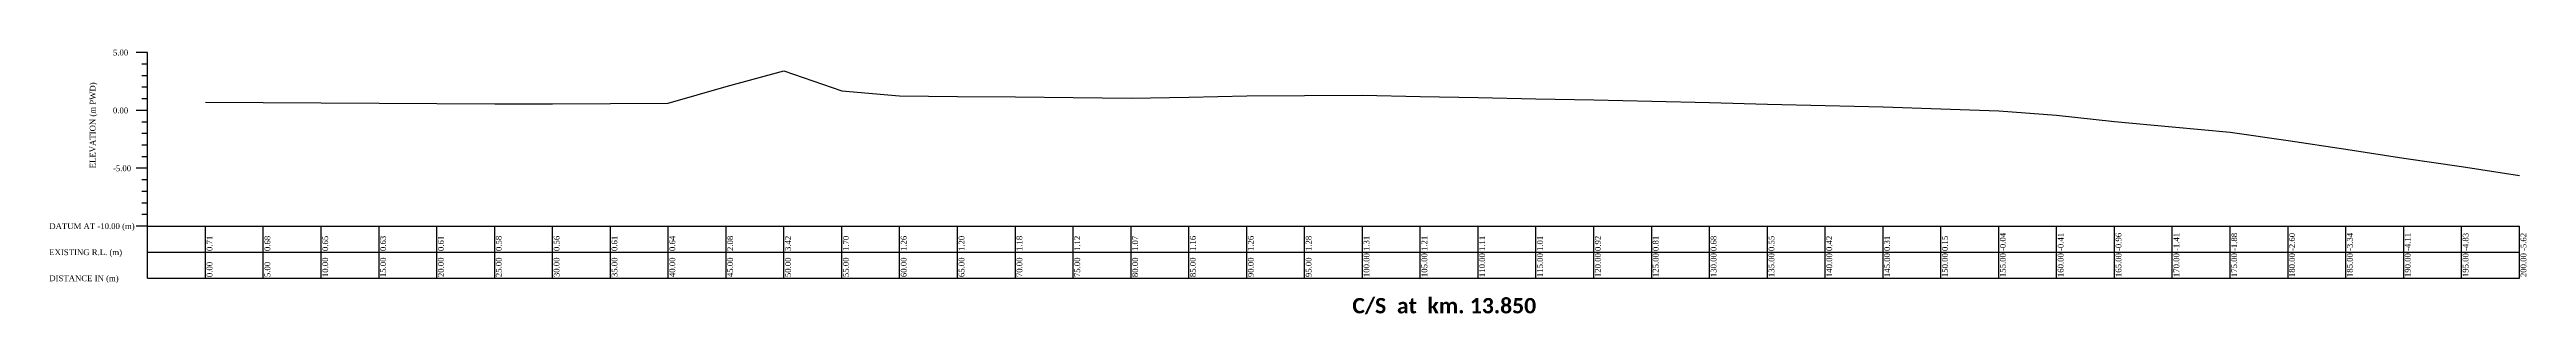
# Model space of a CAD drawing. Header units: metres. Extents: x -148477 to 168932, y -55673 to -2736.
# Drawn here: x 21794.1 to 22008.2, y -19003.6 to -18980.7 of the extents above; entities that cross this region are included whole.
import ezdxf

# ---------------------------------------------------------------- set-up
doc = ezdxf.new("R2010")
doc.units = ezdxf.units.M
doc.styles.add('liza', font='times.ttf', dxfattribs={"height": 2})
doc.styles.get("Standard").update_dxf_attribs({"font": 'times.ttf'})

msp = doc.modelspace()

# ---------------------------------------------------------------- linework, layer by layer
at = {"color": 6, "linetype": 'Continuous', "lineweight": -3, "ltscale": 0.5}
for p, q in [((21802.5471, -18980.9317), (21801.5471, -18980.9317)), ((21802.5471, -19000.4317), (21802.5471, -18980.9317)), ((21802.5471, -18981.9317), (21802.0471, -18981.9317)), ((21802.5471, -18982.9317), (21802.0471, -18982.9317)), ((21802.5471, -18983.9317), (21802.0471, -18983.9317)), ((21802.5471, -18984.9317), (21802.0471, -18984.9317)), ((21802.5471, -18985.9317), (21801.5471, -18985.9317)), ((21802.5471, -18986.9317), (21802.0471, -18986.9317)), ((21802.5471, -18987.9317), (21802.0471, -18987.9317)), ((21802.5471, -18988.9317), (21802.0471, -18988.9317)), ((21802.5471, -18990.9317), (21801.5471, -18990.9317)), ((21802.5471, -18989.9317), (21802.0471, -18989.9317)), ((21802.5471, -18991.9317), (21802.0471, -18991.9317)), ((21802.5471, -18992.9317), (21802.0471, -18992.9317)), ((21802.5471, -18993.9317), (21802.0471, -18993.9317)), ((21802.5471, -18995.9317), (21801.5471, -18995.9317)), ((21802.5471, -18994.9317), (21802.0471, -18994.9317)), ((21802.5471, -18995.9317), (22007.5471, -18995.9317)), ((21807.5471, -19000.4317), (21807.5471, -18995.9317)), ((21812.5471, -19000.4317), (21812.5471, -18995.9317)), ((21817.5471, -19000.4317), (21817.5471, -18995.9317)), ((21822.5471, -19000.4317), (21822.5471, -18995.9317)), ((21827.5471, -19000.4317), (21827.5471, -18995.9317)), ((21832.5471, -19000.4317), (21832.5471, -18995.9317)), ((21837.5471, -19000.4317), (21837.5471, -18995.9317)), ((21842.5471, -19000.4317), (21842.5471, -18995.9317)), ((21847.5471, -19000.4317), (21847.5471, -18995.9317)), ((21852.5471, -19000.4317), (21852.5471, -18995.9317)), ((21857.5471, -19000.4317), (21857.5471, -18995.9317)), ((21862.5471, -19000.4317), (21862.5471, -18995.9317)), ((21867.5471, -19000.4317), (21867.5471, -18995.9317)), ((21872.5471, -19000.4317), (21872.5471, -18995.9317)), ((21877.5471, -19000.4317), (21877.5471, -18995.9317)), ((21882.5471, -19000.4317), (21882.5471, -18995.9317)), ((21887.5471, -19000.4317), (21887.5471, -18995.9317)), ((21892.5471, -19000.4317), (21892.5471, -18995.9317)), ((21897.5471, -19000.4317), (21897.5471, -18995.9317)), ((21902.5471, -19000.4317), (21902.5471, -18995.9317)), ((21907.5471, -19000.4317), (21907.5471, -18995.9317)), ((21912.5471, -19000.4317), (21912.5471, -18995.9317)), ((21917.5471, -19000.4317), (21917.5471, -18995.9317)), ((21922.5471, -19000.4317), (21922.5471, -18995.9317)), ((21927.5471, -19000.4317), (21927.5471, -18995.9317)), ((21932.5471, -19000.4317), (21932.5471, -18995.9317)), ((21937.5471, -19000.4317), (21937.5471, -18995.9317)), ((21942.5471, -19000.4317), (21942.5471, -18995.9317)), ((21947.5471, -19000.4317), (21947.5471, -18995.9317)), ((21952.5471, -19000.4317), (21952.5471, -18995.9317)), ((21957.5471, -19000.4317), (21957.5471, -18995.9317)), ((21962.5471, -19000.4317), (21962.5471, -18995.9317)), ((21967.5471, -19000.4317), (21967.5471, -18995.9317)), ((21972.5471, -19000.4317), (21972.5471, -18995.9317)), ((21977.5471, -19000.4317), (21977.5471, -18995.9317)), ((21982.5471, -19000.4317), (21982.5471, -18995.9317)), ((21987.5471, -19000.4317), (21987.5471, -18995.9317)), ((21992.5471, -19000.4317), (21992.5471, -18995.9317)), ((21997.5471, -19000.4317), (21997.5471, -18995.9317)), ((22002.5471, -19000.4317), (22002.5471, -18995.9317)), ((22007.5471, -19000.4317), (22007.5471, -18995.9317)), ((21802.5471, -18998.1817), (22007.5471, -18998.1817)), ((21802.5471, -19000.4317), (22007.5471, -19000.4317))]:
    msp.add_line(p, q, dxfattribs=at)
msp.add_lwpolyline([(21807.5471, -18985.2217), (21812.5471, -18985.2517), (21817.5471, -18985.2817), (21822.5471, -18985.3017), (21827.5471, -18985.3217), (21832.5471, -18985.3517), (21837.5471, -18985.3717), (21842.5471, -18985.3217), (21847.5471, -18985.2917), (21852.5471, -18983.8517), (21857.5471, -18982.5117), (21862.5471, -18984.2317), (21867.5471, -18984.6717), (21872.5471, -18984.7317), (21877.5471, -18984.7517), (21882.5471, -18984.8117), (21887.5471, -18984.8617), (21892.5471, -18984.7717), (21897.5471, -18984.6717), (21902.5471, -18984.6517), (21907.5471, -18984.6217), (21912.5471, -18984.7217), (21917.5471, -18984.8217), (21922.5471, -18984.9217), (21927.5471, -18985.0117), (21932.5471, -18985.1217), (21937.5471, -18985.2517), (21942.5471, -18985.3817), (21947.5471, -18985.5117), (21952.5471, -18985.6217), (21957.5471, -18985.7817), (21962.5471, -18985.9717), (21967.5471, -18986.3417), (21972.5471, -18986.8917), (21977.5471, -18987.3417), (21982.5471, -18987.8117), (21987.5471, -18988.5317), (21992.5471, -18989.2717), (21997.5471, -18990.0417), (22002.5471, -18990.7617), (22007.5471, -18991.5517)], dxfattribs=at)

# ---------------------------------------------------------------- texts
at = {"color": 6, "linetype": 'Continuous', "lineweight": -3, "ltscale": 0.5, "char_height": 0.5, "attachment_point": 1, "style": 'liza'}
for s, insert, width in [('5.00', (21799.5471, -18980.6817), 2), ('0.00', (21799.5471, -18985.6817), 2), ('-5.00', (21799.5471, -18990.6817), 2), ('DATUM AT -10.00 (m)', (21794.0471, -18995.6817), 7.5), ('EXISTING R.L. (m)', (21794.0471, -18997.9317), 7.5), ('DISTANCE IN (m)', (21794.0471, -19000.1817), 7.5)]:
    msp.add_mtext(s, dxfattribs=dict(at, insert=insert, width=width))
at = {"color": 6, "linetype": 'Continuous', "lineweight": -3, "ltscale": 0.5, "char_height": 0.5, "attachment_point": 1, "rotation": 90, "style": 'liza'}
for s, insert, width in [('ELEVATION (m PWD)', (21797.5471, -18990.9317), 10), ('0.71', (21807.6471, -18998.0817), 2.15), ('0.68', (21812.6471, -18998.0817), 2.15), ('0.65', (21817.6471, -18998.0817), 2.15), ('0.63', (21822.6471, -18998.0817), 2.15), ('0.61', (21827.6471, -18998.0817), 2.15), ('0.58', (21832.6471, -18998.0817), 2.15), ('0.56', (21837.6471, -18998.0817), 2.15), ('0.61', (21842.6471, -18998.0817), 2.15), ('0.64', (21847.6471, -18998.0817), 2.15), ('2.08', (21852.6471, -18998.0817), 2.15), ('3.42', (21857.6471, -18998.0817), 2.15), ('1.70', (21862.6471, -18998.0817), 2.15), ('1.26', (21867.6471, -18998.0817), 2.15), ('1.20', (21872.6471, -18998.0817), 2.15), ('1.18', (21877.6471, -18998.0817), 2.15), ('1.12', (21882.6471, -18998.0817), 2.15), ('1.07', (21887.6471, -18998.0817), 2.15), ('1.16', (21892.6471, -18998.0817), 2.15), ('1.26', (21897.6471, -18998.0817), 2.15), ('1.28', (21902.6471, -18998.0817), 2.15), ('1.31', (21907.6471, -18998.0817), 2.15), ('1.21', (21912.6471, -18998.0817), 2.15), ('1.11', (21917.6471, -18998.0817), 2.15), ('1.01', (21922.6471, -18998.0817), 2.15), ('0.92', (21927.6471, -18998.0817), 2.15), ('0.81', (21932.6471, -18998.0817), 2.15), ('0.68', (21937.6471, -18998.0817), 2.15), ('0.55', (21942.6471, -18998.0817), 2.15), ('0.42', (21947.6471, -18998.0817), 2.15), ('0.31', (21952.6471, -18998.0817), 2.15), ('0.15', (21957.6471, -18998.0817), 2.15), ('-0.04', (21962.6471, -18998.0817), 2.15), ('-0.41', (21967.6471, -18998.0817), 2.15), ('-0.96', (21972.6471, -18998.0817), 2.15), ('-1.41', (21977.6471, -18998.0817), 2.15), ('-1.88', (21982.6471, -18998.0817), 2.15), ('-2.60', (21987.6471, -18998.0817), 2.15), ('-3.34', (21992.6471, -18998.0817), 2.15), ('-4.11', (21997.6471, -18998.0817), 2.15), ('-4.83', (22002.6471, -18998.0817), 2.15), ('-5.62', (22007.6471, -18998.0817), 2.15), ('0.00', (21807.6471, -19000.3317), 2.15), ('5.00', (21812.6471, -19000.3317), 2.15), ('10.00', (21817.6471, -19000.3317), 2.15), ('15.00', (21822.6471, -19000.3317), 2.15), ('20.00', (21827.6471, -19000.3317), 2.15), ('25.00', (21832.6471, -19000.3317), 2.15), ('30.00', (21837.6471, -19000.3317), 2.15), ('35.00', (21842.6471, -19000.3317), 2.15), ('40.00', (21847.6471, -19000.3317), 2.15), ('45.00', (21852.6471, -19000.3317), 2.15), ('50.00', (21857.6471, -19000.3317), 2.15), ('55.00', (21862.6471, -19000.3317), 2.15), ('60.00', (21867.6471, -19000.3317), 2.15), ('65.00', (21872.6471, -19000.3317), 2.15), ('70.00', (21877.6471, -19000.3317), 2.15), ('75.00', (21882.6471, -19000.3317), 2.15), ('80.00', (21887.6471, -19000.3317), 2.15), ('85.00', (21892.6471, -19000.3317), 2.15), ('90.00', (21897.6471, -19000.3317), 2.15), ('95.00', (21902.6471, -19000.3317), 2.15), ('100.00', (21907.6471, -19000.3317), 2.15), ('105.00', (21912.6471, -19000.3317), 2.15), ('110.00', (21917.6471, -19000.3317), 2.15), ('115.00', (21922.6471, -19000.3317), 2.15), ('120.00', (21927.6471, -19000.3317), 2.15), ('125.00', (21932.6471, -19000.3317), 2.15), ('130.00', (21937.6471, -19000.3317), 2.15), ('135.00', (21942.6471, -19000.3317), 2.15), ('140.00', (21947.6471, -19000.3317), 2.15), ('145.00', (21952.6471, -19000.3317), 2.15), ('150.00', (21957.6471, -19000.3317), 2.15), ('155.00', (21962.6471, -19000.3317), 2.15), ('160.00', (21967.6471, -19000.3317), 2.15), ('165.00', (21972.6471, -19000.3317), 2.15), ('170.00', (21977.6471, -19000.3317), 2.15), ('175.00', (21982.6471, -19000.3317), 2.15), ('180.00', (21987.6471, -19000.3317), 2.15), ('185.00', (21992.6471, -19000.3317), 2.15), ('190.00', (21997.6471, -19000.3317), 2.15), ('195.00', (22002.6471, -19000.3317), 2.15), ('200.00', (22007.6471, -19000.3317), 2.15)]:
    msp.add_mtext(s, dxfattribs=dict(at, insert=insert, width=width))
at = {"color": 0, "linetype": 'ByBlock', "lineweight": 30, "insert": (21906.6744, -19002.1347), "char_height": 1.326841, "width": 81.781813, "attachment_point": 1}
msp.add_mtext('{\\fCalibri|b1|i0|c0|p34;\\C256;C/S  at  km. 13.850}', dxfattribs=at)

doc.saveas('drawing.dxf')
